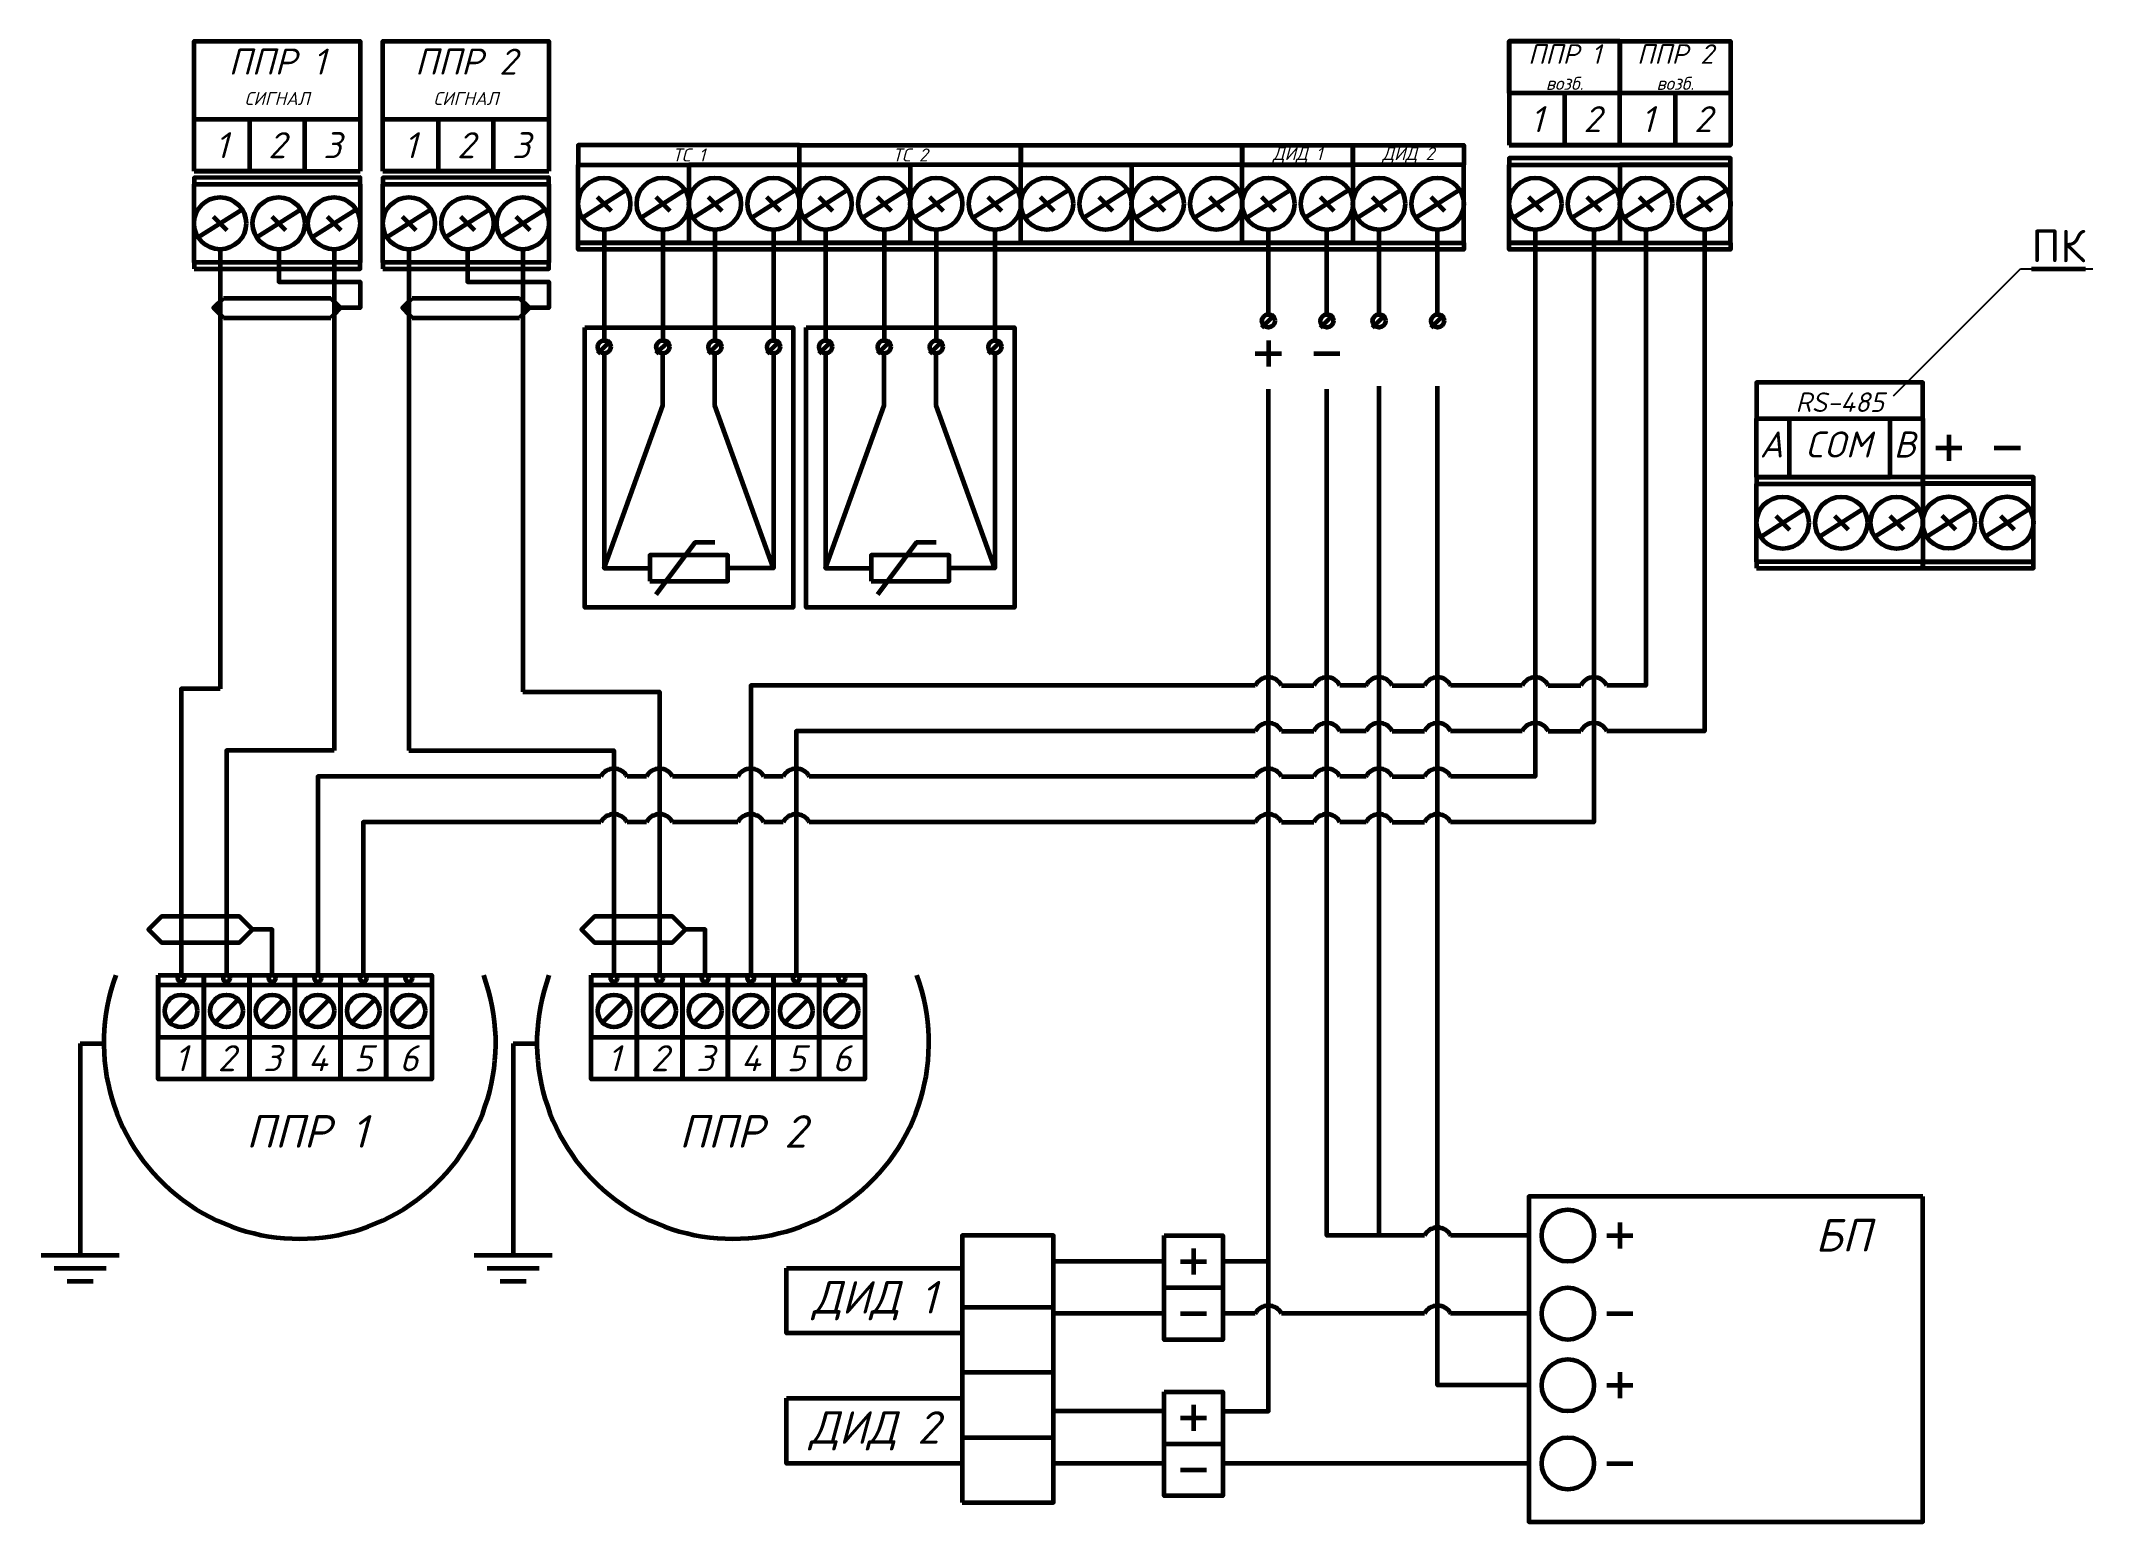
# Model space of a CAD drawing. Header units: millimetres. Extents: x -94276030 to 1204, y -525 to 4966020.
# Drawn here: x -303.8 to -146.2, y -132.5 to -18.8 of the extents above; entities that cross this region are included whole.
import ezdxf
from ezdxf import colors
from ezdxf.entities.mleader import LeaderData, LeaderLine
from ezdxf.math import Vec2, Vec3

# ---------------------------------------------------------------- set-up
doc = ezdxf.new("R2010")
doc.units = ezdxf.units.MM
doc.header["$LTSCALE"] = 15.177664
doc.layers.add('Main', color=150, linetype='Continuous', lineweight=60)
doc.layers.add('Text', color=10, linetype='Continuous', lineweight=60)

msp = doc.modelspace()

# ---------------------------------------------------------------- texts
at = {"layer": 'Text'}
for s, width, insert, char_height, attachment_point in [('{\\fISOCPEUR|b0|i1|c204|p34;ППР 1\\P\\H0.5x;СИГНАЛ}', 12.75, (-285.62, -21.5), 2, 5), ('{\\fISOCPEUR|b0|i1|c204|p34;ППР \\fISOCPEUR|b0|i1|c0|p34;2\\fISOCPEUR|b0|i1|c204|p34;\\P\\H0.5x;СИГНАЛ}', 12.75, (-271.12, -21.5), 2, 5), ('{\\fISOCPEUR|b0|i1|c204|p34;ППР 1\\P\\H0.66667x;возб.}', 8.5, (-186.75, -20.75), 1.5, 5), ('{\\fISOCPEUR|b0|i1|c204|p34;ППР \\fISOCPEUR|b0|i1|c0|p34;2\\fISOCPEUR|b0|i1|c204|p34;\\P\\H0.66667x;возб.}', 8.5, (-178.25, -20.75), 1.5, 5), ('{\\fISOCPEUR|b0|i1|c0|p34;1}', 4.25, (-188.88, -24.75), 2, 5), ('{\\fISOCPEUR|b0|i1|c0|p34;2}', 4.25, (-184.62, -24.75), 2, 5), ('{\\fISOCPEUR|b0|i1|c0|p34;1}', 4.25, (-180.38, -24.75), 2, 5), ('{\\fISOCPEUR|b0|i1|c0|p34;2}', 4.25, (-176.12, -24.75), 2, 5), ('{\\fISOCPEUR|b0|i1|c0|p34;1}', 4.25, (-289.88, -26.75), 2, 5), ('{\\fISOCPEUR|b0|i1|c0|p34;2}', 4.25, (-285.62, -26.75), 2, 5), ('{\\fISOCPEUR|b0|i1|c0|p34;3}', 4.25, (-281.38, -26.75), 2, 5), ('{\\fISOCPEUR|b0|i1|c0|p34;1}', 4.25, (-275.38, -26.75), 2, 5), ('{\\fISOCPEUR|b0|i1|c0|p34;2}', 4.25, (-271.12, -26.75), 2, 5), ('{\\fISOCPEUR|b0|i1|c0|p34;3}', 4.25, (-266.88, -26.75), 2, 5), ('{\\fISOCPEUR|b0|i1|c204|p34;ТС \\fISOCPEUR|b0|i1|c0|p34;1}', 17, (-254, -27.5), 1, 5), ('{\\fISOCPEUR|b0|i1|c204|p34;ТС \\fISOCPEUR|b0|i1|c0|p34;2}', 17, (-237, -27.5), 1, 5), ('{\\fISOCPEUR|b0|i1|c204|p34;ДИД 1}', 8.5, (-207.25, -27.5), 1, 5), ('{\\fISOCPEUR|b0|i1|c204|p34;ДИД \\fISOCPEUR|b0|i1|c0|p34;2}', 8.5, (-198.75, -27.5), 1, 5), ('{\\fISOCPEUR|b0|i1|c0|p34;RS-485}', 12.75, (-165.62, -46.49), 1.5, 5), ('{\\fISOCPEUR|b0|i1|c0|p34;A}', 4.25, (-170.87, -49.74), 2, 5), ('{\\fISOCPEUR|b0|i1|c0|p34;COM}', 4.25, (-165.75, -49.74), 2, 5), ('{\\fISOCPEUR|b0|i1|c0|p34;B}', 4.25, (-160.62, -49.74), 2, 5), ('{\\fISOCPEUR|b0|i1|c0|p34;1}', 3.5, (-293, -96.88), 2, 5), ('{\\fISOCPEUR|b0|i1|c0|p34;2}', 3.5, (-289.5, -96.88), 2, 5), ('{\\fISOCPEUR|b0|i1|c0|p34;3}', 3.5, (-286, -96.88), 2, 5), ('{\\fISOCPEUR|b0|i1|c0|p34;4}', 3.5, (-282.5, -96.88), 2, 5), ('{\\fISOCPEUR|b0|i1|c0|p34;5}', 3.5, (-279, -96.88), 2, 5), ('{\\fISOCPEUR|b0|i1|c0|p34;6}', 3.5, (-275.5, -96.88), 2, 5), ('{\\fISOCPEUR|b0|i1|c0|p34;1}', 3.5, (-259.75, -96.88), 2, 5), ('{\\fISOCPEUR|b0|i1|c0|p34;2}', 3.5, (-256.25, -96.88), 2, 5), ('{\\fISOCPEUR|b0|i1|c0|p34;3}', 3.5, (-252.75, -96.88), 2, 5), ('{\\fISOCPEUR|b0|i1|c0|p34;4}', 3.5, (-249.25, -96.88), 2, 5), ('{\\fISOCPEUR|b0|i1|c0|p34;5}', 3.5, (-245.75, -96.88), 2, 5), ('{\\fISOCPEUR|b0|i1|c0|p34;6}', 3.5, (-242.25, -96.88), 2, 5), ('{\\fISOCPEUR|b0|i1|c204|p34;ППР \\fISOCPEUR|b0|i1|c0|p34;1}', 9.75, (-288, -101.25), 2.5, 1), ('{\\fISOCPEUR|b0|i1|c204|p34;ППР 2}', 9.75, (-254.75, -101.25), 2.5, 1), ('{\\fISOCPEUR|b0|i1|c204|p34;БП}', 7.5, (-165.36, -110.48), 2.5, 5), ('{\\fISOCPEUR|b0|i1|c204|p34;ДИД 1}', 13.5, (-239.75, -115.5), 2.5, 5), ('{\\fISOCPEUR|b0|i1|c204|p34;ДИД \\fISOCPEUR|b0|i1|c0|p34;2}', 13.5, (-239.75, -125.5), 2.5, 5)]:
    msp.add_mtext_dynamic_manual_height_columns(s, width=width, gutter_width=12.5, heights=[0], dxfattribs=dict(at, insert=insert, char_height=char_height, attachment_point=attachment_point))

# ---------------------------------------------------------------- blocks, each defined once
blk = doc.blocks.new('_None')

# ---------------------------------------------------------------- hatches: boundary and pattern name
at = {"layer": 'Main', "true_color": 0x000000}
h = msp.add_hatch(color=18, dxfattribs=at)
h.dxf.hatch_style = 1
h.paths.add_polyline_path([(-290, -38.75), (-290.5, -39.25), (-290, -39.75)])
h = msp.add_hatch(color=18, dxfattribs=at)
h.dxf.hatch_style = 1
h.paths.add_polyline_path([(-281.25, -38.75), (-281.25, -39.75), (-280.75, -39.25)])
h = msp.add_hatch(color=18, dxfattribs=at)
h.dxf.hatch_style = 1
h.paths.add_polyline_path([(-275.5, -38.75), (-276, -39.25), (-275.5, -39.75)])
h = msp.add_hatch(color=18, dxfattribs=at)
h.dxf.hatch_style = 1
h.paths.add_polyline_path([(-266.75, -38.75), (-266.75, -39.75), (-266.25, -39.25)])

# ---------------------------------------------------------------- linework, layer by layer
at = {"layer": 'Main'}
for p, q in [((-186.75, -22.75), (-186.75, -26.75)), ((-178.25, -22.75), (-178.25, -26.75)), ((-287.75, -24.75), (-287.75, -28.75)), ((-273.25, -24.75), (-273.25, -28.75)), ((-210, -40.75), (-209, -39.75)), ((-172, -52.25), (-169.5, -52.25)), ((-208.5, -68.25), (-206, -68.25)), ((-200, -68.25), (-197.5, -68.25)), ((-188, -68.25), (-185.5, -68.25)), ((-208.5, -71.75), (-206, -71.75)), ((-200, -71.75), (-197.5, -71.75)), ((-188, -71.75), (-185.5, -71.75)), ((-208.5, -75.25), (-206, -75.25)), ((-200, -75.25), (-197.5, -75.25)), ((-208.5, -78.75), (-206, -78.75)), ((-200, -78.75), (-197.5, -78.75))]:
    msp.add_line(p, q, dxfattribs=at)
for points in [[(-292, -24.75), (-292, -18.75), (-279.25, -18.75), (-279.25, -24.75)], [(-277.5, -24.75), (-277.5, -18.75), (-264.75, -18.75), (-264.75, -24.75)], [(-292, -24.75), (-283.5, -24.75), (-279.25, -24.75), (-279.25, -28.75)], [(-292, -28.75), (-292, -24.75)], [(-283.5, -28.75), (-283.5, -24.75)], [(-277.5, -24.75), (-269, -24.75), (-264.75, -24.75), (-264.75, -28.75)], [(-277.5, -28.75), (-277.5, -24.75)], [(-269, -28.75), (-269, -24.75)], [(-191, -26.75), (-182.5, -26.75), (-174, -26.75)], [(-287.75, -28.75), (-283.5, -28.75), (-279.25, -28.75)], [(-273.25, -28.75), (-269, -28.75), (-264.75, -28.75)], [(-262.19, -32.32), (-258.81, -30.18)], [(-261.03, -30.72), (-259.98, -31.79)], [(-257.69, -32.32), (-254.31, -30.18)], [(-256.53, -30.72), (-255.47, -31.78)], [(-253.69, -32.32), (-250.31, -30.18)], [(-252.53, -30.72), (-251.48, -31.78)], [(-249.19, -32.32), (-245.81, -30.18)], [(-248.03, -30.72), (-246.98, -31.79)], [(-245.19, -32.32), (-241.81, -30.18)], [(-244.03, -30.72), (-242.98, -31.79)], [(-240.69, -32.32), (-237.31, -30.18)], [(-239.53, -30.72), (-238.47, -31.78)], [(-236.69, -32.32), (-233.31, -30.18)], [(-235.53, -30.72), (-234.48, -31.78)], [(-232.19, -32.32), (-228.81, -30.18)], [(-231.03, -30.72), (-229.98, -31.79)], [(-228.19, -32.32), (-224.81, -30.18)], [(-227.03, -30.72), (-225.98, -31.79)], [(-223.69, -32.32), (-220.31, -30.18)], [(-222.53, -30.72), (-221.47, -31.78)], [(-219.69, -32.32), (-216.31, -30.18)], [(-218.53, -30.72), (-217.48, -31.78)], [(-215.19, -32.32), (-211.81, -30.18)], [(-214.03, -30.72), (-212.98, -31.79)], [(-211.19, -32.32), (-207.81, -30.18)], [(-210.03, -30.72), (-208.98, -31.79)], [(-206.69, -32.32), (-203.31, -30.18)], [(-205.53, -30.72), (-204.47, -31.78)], [(-202.69, -32.32), (-199.31, -30.18)], [(-201.53, -30.72), (-200.48, -31.78)], [(-198.19, -32.32), (-194.81, -30.18)], [(-197.03, -30.72), (-195.98, -31.79)], [(-190.69, -32.32), (-187.31, -30.18)], [(-189.53, -30.72), (-188.48, -31.79)], [(-186.19, -32.32), (-182.81, -30.18)], [(-185.03, -30.72), (-183.97, -31.78)], [(-182.19, -32.32), (-178.81, -30.18)], [(-181.03, -30.72), (-179.98, -31.78)], [(-177.69, -32.32), (-174.31, -30.18)], [(-176.53, -30.72), (-175.48, -31.79)], [(-291.69, -33.82), (-288.31, -31.68)], [(-290.53, -32.22), (-289.48, -33.29)], [(-287.19, -33.82), (-283.81, -31.68)], [(-286.03, -32.22), (-284.97, -33.28)], [(-282.94, -33.82), (-279.56, -31.68)], [(-281.78, -32.22), (-280.72, -33.28)], [(-277.19, -33.82), (-273.81, -31.68)], [(-276.03, -32.22), (-274.98, -33.29)], [(-272.69, -33.82), (-269.31, -31.68)], [(-271.53, -32.22), (-270.47, -33.28)], [(-268.44, -33.82), (-265.06, -31.68)], [(-267.28, -32.22), (-266.22, -33.28)], [(-260.5, -33.25), (-260.5, -41.75)], [(-256, -33.25), (-256, -41.75)], [(-252, -33.25), (-252, -41.75)], [(-247.5, -33.25), (-247.5, -41.75)], [(-243.5, -33.25), (-243.5, -41.75)], [(-239, -33.25), (-239, -41.75)], [(-235, -33.25), (-235, -41.75)], [(-230.5, -33.25), (-230.5, -41.75)], [(-209.5, -39.75), (-209.5, -33.25)], [(-205, -39.75), (-205, -33.25)], [(-201, -39.75), (-201, -33.25)], [(-196.5, -39.75), (-196.5, -33.25)], [(-189, -33.25), (-189, -71.75)], [(-184.5, -33.25), (-184.5, -71.75)], [(-180.5, -33.25), (-180.5, -68.25), (-183.5, -68.25)], [(-176, -33.25), (-176, -71.75), (-183.5, -71.75)], [(-290, -34.75), (-290, -68.5)], [(-285.5, -34.75), (-285.5, -37.25), (-279.25, -37.25), (-279.25, -39.25), (-280.75, -39.25)], [(-281.25, -34.75), (-281.25, -73.25)], [(-275.5, -34.75), (-275.5, -73.25)], [(-271, -34.75), (-271, -37.25), (-264.75, -37.25), (-264.75, -39.25), (-266.25, -39.25)], [(-266.75, -34.75), (-266.75, -68.75)], [(-290.5, -39.25), (-289.75, -38.5)], [(-290, -38.75), (-290.5, -39.25), (-290, -39.75), (-290, -38.75)], [(-290.5, -39.25), (-289.75, -40)], [(-289.75, -38.5), (-281.5, -38.5)], [(-280.75, -39.25), (-281.5, -38.5)], [(-280.75, -39.25), (-281.5, -40)], [(-281.25, -38.75), (-281.25, -39.75), (-280.75, -39.25), (-281.25, -38.75)], [(-276, -39.25), (-275.25, -38.5)], [(-275.5, -38.75), (-276, -39.25), (-275.5, -39.75), (-275.5, -38.75)], [(-276, -39.25), (-275.25, -40)], [(-275.25, -38.5), (-267, -38.5)], [(-266.25, -39.25), (-267, -38.5)], [(-266.25, -39.25), (-267, -40)], [(-266.75, -38.75), (-266.75, -39.75), (-266.25, -39.25), (-266.75, -38.75)], [(-289.75, -40), (-281.5, -40)], [(-275.25, -40), (-267, -40)], [(-205.5, -40.75), (-204.5, -39.75)], [(-201.5, -40.75), (-200.5, -39.75)], [(-197, -40.75), (-196, -39.75)], [(-261, -42.75), (-260, -41.75)], [(-256.5, -42.75), (-255.5, -41.75)], [(-252.5, -42.75), (-251.5, -41.75)], [(-248, -42.75), (-247, -41.75)], [(-244, -42.75), (-243, -41.75)], [(-239.5, -42.75), (-238.5, -41.75)], [(-235.5, -42.75), (-234.5, -41.75)], [(-231, -42.75), (-230, -41.75)], [(-209.5, -41.75), (-209.5, -43.75)], [(-260.5, -42.75), (-260.5, -59.25), (-256, -46.75), (-256, -42.75)], [(-247.5, -42.75), (-247.5, -59.25), (-252, -46.75), (-252, -42.75)], [(-243.5, -42.75), (-243.5, -59.25), (-239, -46.75), (-239, -42.75)], [(-230.5, -42.75), (-230.5, -59.25), (-235, -46.75), (-235, -42.75)], [(-210.5, -42.75), (-208.5, -42.75)], [(-206, -42.75), (-204, -42.75)], [(-213, -124), (-209.5, -124), (-209.5, -45.5)], [(-197.5, -110.5), (-205, -110.5), (-205, -45.5)], [(-201, -110.5), (-201, -45.25)], [(-189.5, -122), (-196.5, -122), (-196.5, -45.25)], [(-172, -52.24), (-172, -47.74), (-169.5, -47.74), (-169.5, -52.25), (-161.75, -52.24), (-161.75, -47.74), (-159.25, -47.74), (-159.25, -52.24)], [(-169.5, -47.74), (-161.75, -47.74)], [(-158.25, -49.99), (-156.25, -49.99)], [(-157.25, -48.99), (-157.25, -50.99)], [(-153.75, -49.99), (-151.75, -49.99)], [(-159.25, -52.24), (-161.75, -52.24)], [(-171.69, -56.82), (-168.31, -54.68)], [(-167.19, -56.82), (-163.81, -54.68)], [(-162.94, -56.82), (-159.56, -54.68)], [(-158.94, -56.8), (-155.56, -54.67)], [(-154.44, -56.81), (-151.06, -54.67)], [(-170.53, -55.22), (-169.48, -56.29)], [(-166.03, -55.22), (-164.97, -56.28)], [(-161.78, -55.22), (-160.72, -56.28)], [(-157.78, -55.2), (-156.73, -56.27)], [(-153.28, -55.21), (-152.23, -56.27)], [(-256.5, -61.25), (-253.5, -57.25), (-252, -57.25)], [(-239.5, -61.25), (-236.5, -57.25), (-235, -57.25)], [(-260.5, -59.25), (-257, -59.25)], [(-247.5, -59.25), (-251, -59.25)], [(-243.5, -59.25), (-240, -59.25)], [(-230.5, -59.25), (-234, -59.25)], [(-290, -68.5), (-293, -68.5), (-293, -90.5)], [(-266.75, -68.75), (-256.26, -68.75), (-256.26, -90.5)], [(-210.5, -68.25), (-249.25, -68.25), (-249.25, -90.5)], [(-202, -68.25), (-204, -68.25)], [(-190, -68.25), (-195.5, -68.25)], [(-210.5, -71.75), (-245.75, -71.75), (-245.75, -90.5)], [(-202, -71.75), (-204, -71.75)], [(-190, -71.75), (-195.5, -71.75)], [(-189, -71.75), (-189, -75.25), (-195.5, -75.25)], [(-184.5, -71.75), (-184.5, -78.75), (-195.5, -78.75)], [(-281.25, -73.25), (-289.5, -73.25), (-289.5, -90.5)], [(-275.5, -73.25), (-259.75, -73.25), (-259.75, -90.5)], [(-260.75, -75.25), (-282.5, -75.25), (-282.5, -90.5)], [(-257.25, -75.25), (-258.75, -75.25)], [(-250.25, -75.25), (-255.25, -75.25)], [(-246.75, -75.25), (-248.25, -75.25)], [(-210.5, -75.25), (-244.75, -75.25)], [(-202, -75.25), (-204, -75.25)], [(-260.75, -78.75), (-279, -78.75), (-279, -90.5)], [(-257.25, -78.75), (-258.75, -78.75)], [(-250.25, -78.75), (-255.25, -78.75)], [(-246.75, -78.75), (-248.25, -78.75)], [(-210.5, -78.75), (-244.75, -78.75)], [(-202, -78.75), (-204, -78.75)], [(-286, -90.5), (-286, -87), (-287.5, -87), (-288.5, -86), (-294.5, -86), (-295.5, -87), (-294.5, -88), (-288.5, -88), (-287.5, -87)], [(-252.75, -90.5), (-252.75, -87), (-254.25, -87), (-255.25, -86), (-261.25, -86), (-262.25, -87), (-261.25, -88), (-255.25, -88), (-254.25, -87)], [(-294.75, -90.5), (-294.75, -91.25), (-291.25, -91.25)], [(-294.75, -91.25), (-294.75, -95.25), (-291.25, -95.25)], [(-291.25, -90.5), (-291.25, -91.25), (-287.75, -91.25)], [(-291.25, -91.25), (-291.25, -95.25), (-287.75, -95.25)], [(-287.75, -90.5), (-287.75, -91.25), (-284.25, -91.25)], [(-287.75, -91.25), (-287.75, -95.25), (-284.25, -95.25)], [(-284.25, -90.5), (-284.25, -91.25), (-280.75, -91.25)], [(-284.25, -91.25), (-284.25, -95.25), (-280.75, -95.25)], [(-280.75, -90.5), (-280.75, -91.25), (-277.25, -91.25)], [(-280.75, -91.25), (-280.75, -95.25), (-277.25, -95.25)], [(-277.25, -90.5), (-277.25, -91.25), (-273.75, -91.25)], [(-277.25, -91.25), (-277.25, -95.25), (-273.75, -95.25)], [(-261.5, -90.5), (-261.5, -91.25), (-258, -91.25)], [(-261.5, -91.25), (-261.5, -95.25), (-258, -95.25)], [(-258, -90.5), (-258, -91.25), (-254.5, -91.25)], [(-258, -91.25), (-258, -95.25), (-254.5, -95.25)], [(-254.5, -90.5), (-254.5, -91.25), (-251, -91.25)], [(-254.5, -91.25), (-254.5, -95.25), (-251, -95.25)], [(-251, -90.5), (-251, -91.25), (-247.5, -91.25)], [(-251, -91.25), (-251, -95.25), (-247.5, -95.25)], [(-247.5, -90.5), (-247.5, -91.25), (-244, -91.25)], [(-247.5, -91.25), (-247.5, -95.25), (-244, -95.25)], [(-244, -90.5), (-244, -91.25), (-240.5, -91.25)], [(-244, -91.25), (-244, -95.25), (-240.5, -95.25)], [(-293.88, -94.13), (-292.12, -92.37)], [(-290.38, -94.13), (-288.62, -92.37)], [(-286.88, -94.13), (-285.12, -92.37)], [(-283.38, -94.13), (-281.62, -92.37)], [(-279.88, -94.13), (-278.12, -92.37)], [(-276.38, -94.13), (-274.62, -92.37)], [(-260.63, -94.13), (-258.87, -92.37)], [(-257.13, -94.13), (-255.37, -92.37)], [(-253.63, -94.13), (-251.87, -92.37)], [(-250.13, -94.13), (-248.37, -92.37)], [(-246.63, -94.13), (-244.87, -92.37)], [(-243.13, -94.13), (-241.37, -92.37)], [(-300.75, -95.75), (-298.93, -95.74)], [(-300.75, -95.75), (-300.75, -112)], [(-267.5, -95.75), (-265.68, -95.74)], [(-267.5, -95.75), (-267.5, -112)], [(-182.5, -109.5), (-182.5, -111.5)], [(-215.25, -111.5), (-215.25, -113.5)], [(-189.5, -110.5), (-195.5, -110.5)], [(-183.5, -110.5), (-181.5, -110.5)], [(-303.75, -112), (-297.75, -112)], [(-302.75, -113), (-298.75, -113)], [(-270.5, -112), (-264.5, -112)], [(-269.5, -113), (-265.5, -113)], [(-217.5, -112.5), (-226, -112.5)], [(-216.25, -112.5), (-214.25, -112.5)], [(-209.5, -112.5), (-213, -112.5)], [(-301.75, -114), (-299.75, -114)], [(-268.5, -114), (-266.5, -114)], [(-217.5, -114.5), (-213, -114.5)], [(-233, -116), (-226, -116)], [(-217.5, -116.5), (-226, -116.5)], [(-216.25, -116.5), (-214.25, -116.5)], [(-210.5, -116.5), (-213, -116.5)], [(-197.5, -116.5), (-208.5, -116.5)], [(-189.5, -116.5), (-195.5, -116.5)], [(-183.5, -116.5), (-181.5, -116.5)], [(-233, -121), (-226, -121)], [(-182.5, -121), (-182.5, -123)], [(-183.5, -122), (-181.5, -122)], [(-217.5, -124), (-226, -124)], [(-215.25, -123.5), (-215.25, -125.5)], [(-233, -126), (-226, -126)], [(-216.25, -124.5), (-214.25, -124.5)], [(-217.5, -126.5), (-213, -126.5)], [(-217.5, -128), (-226, -128)], [(-216.25, -128.5), (-214.25, -128.5)], [(-189.5, -128), (-213, -128)], [(-183.5, -128), (-181.5, -128)]]:
    msp.add_lwpolyline(points, dxfattribs=at)
for points in [[(-191, -26.75), (-182.5, -26.75), (-182.5, -18.75), (-191, -18.75)], [(-191, -18.75), (-182.5, -18.75), (-182.5, -22.75), (-191, -22.75)], [(-182.5, -18.75), (-174, -18.75), (-174, -26.75), (-182.5, -26.75)], [(-182.5, -18.75), (-174, -18.75), (-174, -22.75), (-182.5, -22.75)], [(-262.5, -28.25), (-245.5, -28.25), (-245.5, -26.75), (-262.5, -26.75)], [(-245.5, -26.75), (-228.5, -26.75), (-228.5, -28.25), (-245.5, -28.25)], [(-228.5, -26.75), (-211.5, -26.75), (-211.5, -28.25), (-228.5, -28.25)], [(-211.5, -26.75), (-203, -26.75), (-203, -28.25), (-211.5, -28.25)], [(-203, -26.75), (-194.5, -26.75), (-194.5, -28.25), (-203, -28.25)], [(-191, -26.75), (-182.5, -26.75), (-182.5, -26.75), (-191, -26.75)], [(-262.5, -28.25), (-254, -28.25), (-254, -34.25), (-262.5, -34.25)], [(-254, -34.25), (-245.5, -34.25), (-245.5, -28.25), (-254, -28.25)], [(-245.5, -28.25), (-237, -28.25), (-237, -34.25), (-245.5, -34.25)], [(-237, -34.25), (-228.5, -34.25), (-228.5, -28.25), (-237, -28.25)], [(-228.5, -28.25), (-220, -28.25), (-220, -34.25), (-228.5, -34.25)], [(-220, -34.25), (-211.5, -34.25), (-211.5, -28.25), (-220, -28.25)], [(-211.5, -28.25), (-203, -28.25), (-203, -34.25), (-211.5, -34.25)], [(-203, -34.25), (-194.5, -34.25), (-194.5, -28.25), (-203, -28.25)], [(-191, -28.25), (-174, -28.25), (-174, -27.75), (-191, -27.75)], [(-191, -28.25), (-182.5, -28.25), (-182.5, -34.25), (-191, -34.25)], [(-182.5, -34.25), (-174, -34.25), (-174, -28.25), (-182.5, -28.25)], [(-292, -28.75), (-283.5, -28.75), (-283.5, -28.75), (-292, -28.75)], [(-292, -29.75), (-279.25, -29.75), (-279.25, -29.24), (-292, -29.25)], [(-292, -29.75), (-279.25, -29.75), (-279.25, -35.75), (-292, -35.75)], [(-277.5, -28.75), (-269, -28.75), (-269, -28.75), (-277.5, -28.75)], [(-277.5, -29.75), (-264.75, -29.75), (-264.75, -29.24), (-277.5, -29.25)], [(-277.5, -29.75), (-264.75, -29.75), (-264.75, -35.75), (-277.5, -35.75)], [(-262.5, -34.25), (-194.5, -34.25), (-194.5, -34.75), (-262.5, -34.75)], [(-191, -34.25), (-174, -34.25), (-174, -34.75), (-191, -34.75)], [(-292, -36.25), (-279.25, -36.25), (-279.25, -35.74), (-292, -35.75)], [(-277.5, -36.25), (-264.75, -36.25), (-264.75, -35.74), (-277.5, -35.75)], [(-262, -40.75), (-246, -40.75), (-246, -62.25), (-262, -62.25)], [(-245, -40.75), (-229, -40.75), (-229, -62.25), (-245, -62.25)], [(-172, -47.74), (-159.25, -47.74), (-159.25, -44.99), (-172, -44.99)], [(-172, -52.75), (-159.25, -52.75), (-159.25, -52.24), (-172, -52.25)], [(-172, -52.75), (-159.25, -52.75), (-159.25, -58.75), (-172, -58.75)], [(-159.25, -52.74), (-150.75, -52.74), (-150.75, -52.24), (-159.25, -52.24)], [(-159.25, -58.74), (-150.75, -58.74), (-150.75, -52.74), (-159.25, -52.74)], [(-257, -60.25), (-251, -60.25), (-251, -58.25), (-257, -58.25)], [(-240, -60.25), (-234, -60.25), (-234, -58.25), (-240, -58.25)], [(-172, -59.25), (-159.25, -59.25), (-159.25, -58.74), (-172, -58.75)], [(-150.75, -58.74), (-159.25, -58.74), (-159.25, -59.24), (-150.75, -59.24)], [(-294.75, -90.5), (-291.25, -90.5), (-291.25, -98.5), (-294.75, -98.5)], [(-291.25, -90.5), (-287.75, -90.5), (-287.75, -98.5), (-291.25, -98.5)], [(-287.75, -90.5), (-284.25, -90.5), (-284.25, -98.5), (-287.75, -98.5)], [(-284.25, -90.5), (-280.75, -90.5), (-280.75, -98.5), (-284.25, -98.5)], [(-280.75, -90.5), (-277.25, -90.5), (-277.25, -98.5), (-280.75, -98.5)], [(-277.25, -90.5), (-273.75, -90.5), (-273.75, -98.5), (-277.25, -98.5)], [(-261.5, -90.5), (-258, -90.5), (-258, -98.5), (-261.5, -98.5)], [(-258, -90.5), (-254.5, -90.5), (-254.5, -98.5), (-258, -98.5)], [(-254.5, -90.5), (-251, -90.5), (-251, -98.5), (-254.5, -98.5)], [(-251, -90.5), (-247.5, -90.5), (-247.5, -98.5), (-251, -98.5)], [(-247.5, -90.5), (-244, -90.5), (-244, -98.5), (-247.5, -98.5)], [(-244, -90.5), (-240.5, -90.5), (-240.5, -98.5), (-244, -98.5)], [(-159.25, -107.5), (-189.5, -107.5), (-189.5, -132.5), (-159.25, -132.5)], [(-233, -131), (-226, -131), (-226, -110.5), (-233, -110.5)], [(-217.5, -110.5), (-213, -110.5), (-213, -118.5), (-217.5, -118.5)], [(-246.5, -113), (-233, -113), (-233, -118), (-246.5, -118)], [(-217.5, -122.5), (-213, -122.5), (-213, -130.5), (-217.5, -130.5)], [(-246.5, -123), (-233, -123), (-233, -128), (-246.5, -128)]]:
    msp.add_lwpolyline(points, close=True, dxfattribs=at)
for centre, radius in [((-260.5, -31.25), 2), ((-256, -31.25), 2), ((-252, -31.25), 2), ((-247.5, -31.25), 2), ((-243.5, -31.25), 2), ((-239, -31.25), 2), ((-235, -31.25), 2), ((-230.5, -31.25), 2), ((-226.5, -31.25), 2), ((-222, -31.25), 2), ((-218, -31.25), 2), ((-213.5, -31.25), 2), ((-209.5, -31.25), 2), ((-205, -31.25), 2), ((-201, -31.25), 2), ((-196.5, -31.25), 2), ((-189, -31.25), 2), ((-184.5, -31.25), 2), ((-180.5, -31.25), 2), ((-176, -31.25), 2), ((-290, -32.75), 2), ((-285.5, -32.75), 2), ((-281.25, -32.75), 2), ((-275.5, -32.75), 2), ((-271, -32.75), 2), ((-266.75, -32.75), 2), ((-209.5, -40.25), 0.5), ((-205, -40.25), 0.5), ((-201, -40.25), 0.5), ((-196.5, -40.25), 0.5), ((-260.5, -42.25), 0.5), ((-256, -42.25), 0.5), ((-252, -42.25), 0.5), ((-247.5, -42.25), 0.5), ((-243.5, -42.25), 0.5), ((-239, -42.25), 0.5), ((-235, -42.25), 0.5), ((-230.5, -42.25), 0.5), ((-170, -55.75), 2), ((-165.5, -55.75), 2), ((-161.25, -55.75), 2), ((-157.25, -55.74), 2), ((-152.75, -55.74), 2), ((-293, -90.75), 0.25), ((-289.5, -90.75), 0.25), ((-286, -90.75), 0.25), ((-282.5, -90.75), 0.25), ((-279, -90.75), 0.25), ((-275.5, -90.75), 0.25), ((-259.75, -90.75), 0.25), ((-256.25, -90.75), 0.25), ((-252.75, -90.75), 0.25), ((-249.25, -90.75), 0.25), ((-245.75, -90.75), 0.25), ((-242.25, -90.75), 0.25), ((-293, -93.25), 1.25), ((-289.5, -93.25), 1.25), ((-286, -93.25), 1.25), ((-282.5, -93.25), 1.25), ((-279, -93.25), 1.25), ((-275.5, -93.25), 1.25), ((-259.75, -93.25), 1.25), ((-256.25, -93.25), 1.25), ((-252.75, -93.25), 1.25), ((-249.25, -93.25), 1.25), ((-245.75, -93.25), 1.25), ((-242.25, -93.25), 1.25), ((-186.5, -110.5), 2), ((-186.5, -116.5), 2), ((-186.5, -122), 2), ((-186.5, -128), 2)]:
    msp.add_circle(centre, radius, dxfattribs=at)
for centre, radius, start, end in [((-209.5, -68.75), 1.12, 26.5651, 153.4349), ((-205, -68.75), 1.12, 26.5651, 153.4349), ((-201, -68.75), 1.12, 26.5651, 153.4349), ((-196.5, -68.75), 1.12, 26.5651, 153.4349), ((-189, -68.75), 1.12, 26.5651, 153.4349), ((-184.5, -68.75), 1.12, 26.5651, 153.4349), ((-209.5, -72.25), 1.12, 26.5651, 153.4349), ((-205, -72.25), 1.12, 26.5651, 153.4349), ((-201, -72.25), 1.12, 26.5651, 153.4349), ((-196.5, -72.25), 1.12, 26.5651, 153.4349), ((-189, -72.25), 1.12, 26.5651, 153.4349), ((-184.5, -72.25), 1.12, 26.5651, 153.4349), ((-259.75, -75.75), 1.12, 26.5651, 153.4349), ((-256.25, -75.75), 1.12, 26.5651, 153.4349), ((-249.25, -75.75), 1.12, 26.5651, 153.4349), ((-245.75, -75.75), 1.12, 26.5651, 153.4349), ((-209.5, -75.75), 1.12, 26.5651, 153.4349), ((-205, -75.75), 1.12, 26.5651, 153.4349), ((-201, -75.75), 1.12, 26.5651, 153.4349), ((-196.5, -75.75), 1.12, 26.5651, 153.4349), ((-259.75, -79.25), 1.12, 26.5651, 153.4349), ((-256.25, -79.25), 1.12, 26.5651, 153.4349), ((-249.25, -79.25), 1.12, 26.5651, 153.4349), ((-245.75, -79.25), 1.12, 26.5651, 153.4349), ((-209.5, -79.25), 1.12, 26.5651, 153.4349), ((-205, -79.25), 1.12, 26.5651, 153.4349), ((-201, -79.25), 1.12, 26.5651, 153.4349), ((-196.5, -79.25), 1.12, 26.5651, 153.4349), ((-283.88, -95.7), 15.05, 159.7815, 20.2185), ((-250.62, -95.7), 15.05, 159.7815, 20.2185), ((-196.5, -111), 1.12, 26.5651, 153.4349), ((-209.5, -117), 1.12, 26.5651, 153.4349), ((-196.5, -117), 1.12, 26.5651, 153.4349)]:
    msp.add_arc(centre, radius, start, end, dxfattribs=at)

msp.set_redraw_order([(e.dxf.handle, doc.entitydb.next_handle()) for e in msp.query("TEXT MTEXT ATTDEF DIMENSION ARC_DIMENSION")])  # texts and dimensions are drawn at this point

# ---------------------------------------------------------------- leaders
at = {"layer": 'Text'}
ml = msp.add_multileader_mtext('Standard', dxfattribs=at)
ml.set_content('\\L{\\fISOCPEUR|b0|i0|c204|p34;\\LПК}', color=256)
ml.set_leader_properties(color=256, linetype='ByLayer')
ml.set_arrow_properties(name='NONE')
ml.build(insert=Vec2(0, 0))
ml.multileader.update_dxf_attribs({"text_left_attachment_type": 8, "text_right_attachment_type": 0, "dogleg_length": 0.36, "arrow_head_size": 0.18})
ctx = ml.context
ctx.base_point, ctx.char_height, ctx.arrow_head_size, ctx.landing_gap_size, ctx.plane_origin = Vec3(-151.39, -36.24), 2.5, 0.18, 0.5, Vec3(-161.5, -45.99)
ctx.left_attachment, ctx.right_attachment = 8, 0
notes = []
notes.append((ctx, [(0, (1, 1, 0), (-151.75, -36.24), (1, 0), 0.36, [(0, [(-161.5, -45.99)], 0, [])])]))
ctx.mtext.insert, ctx.mtext.flow_direction = Vec3(-150.89, -33.24), 5
for ctx, leaders in notes:
    for number, flags, end, landing, length, lines in leaders:
        leader = LeaderData()
        leader.index, (leader.has_last_leader_line, leader.has_dogleg_vector, leader.attachment_direction) = number, flags
        leader.last_leader_point, leader.dogleg_vector, leader.dogleg_length = Vec3(end), Vec3(landing), length
        for number, points, colour, breaks in lines:
            line = LeaderLine()
            line.index, line.vertices, line.color, line.breaks = number, Vec3.list(points), colors.encode_raw_color(colour), breaks
            leader.lines.append(line)
        ctx.leaders.append(leader)

doc.saveas('drawing.dxf')
